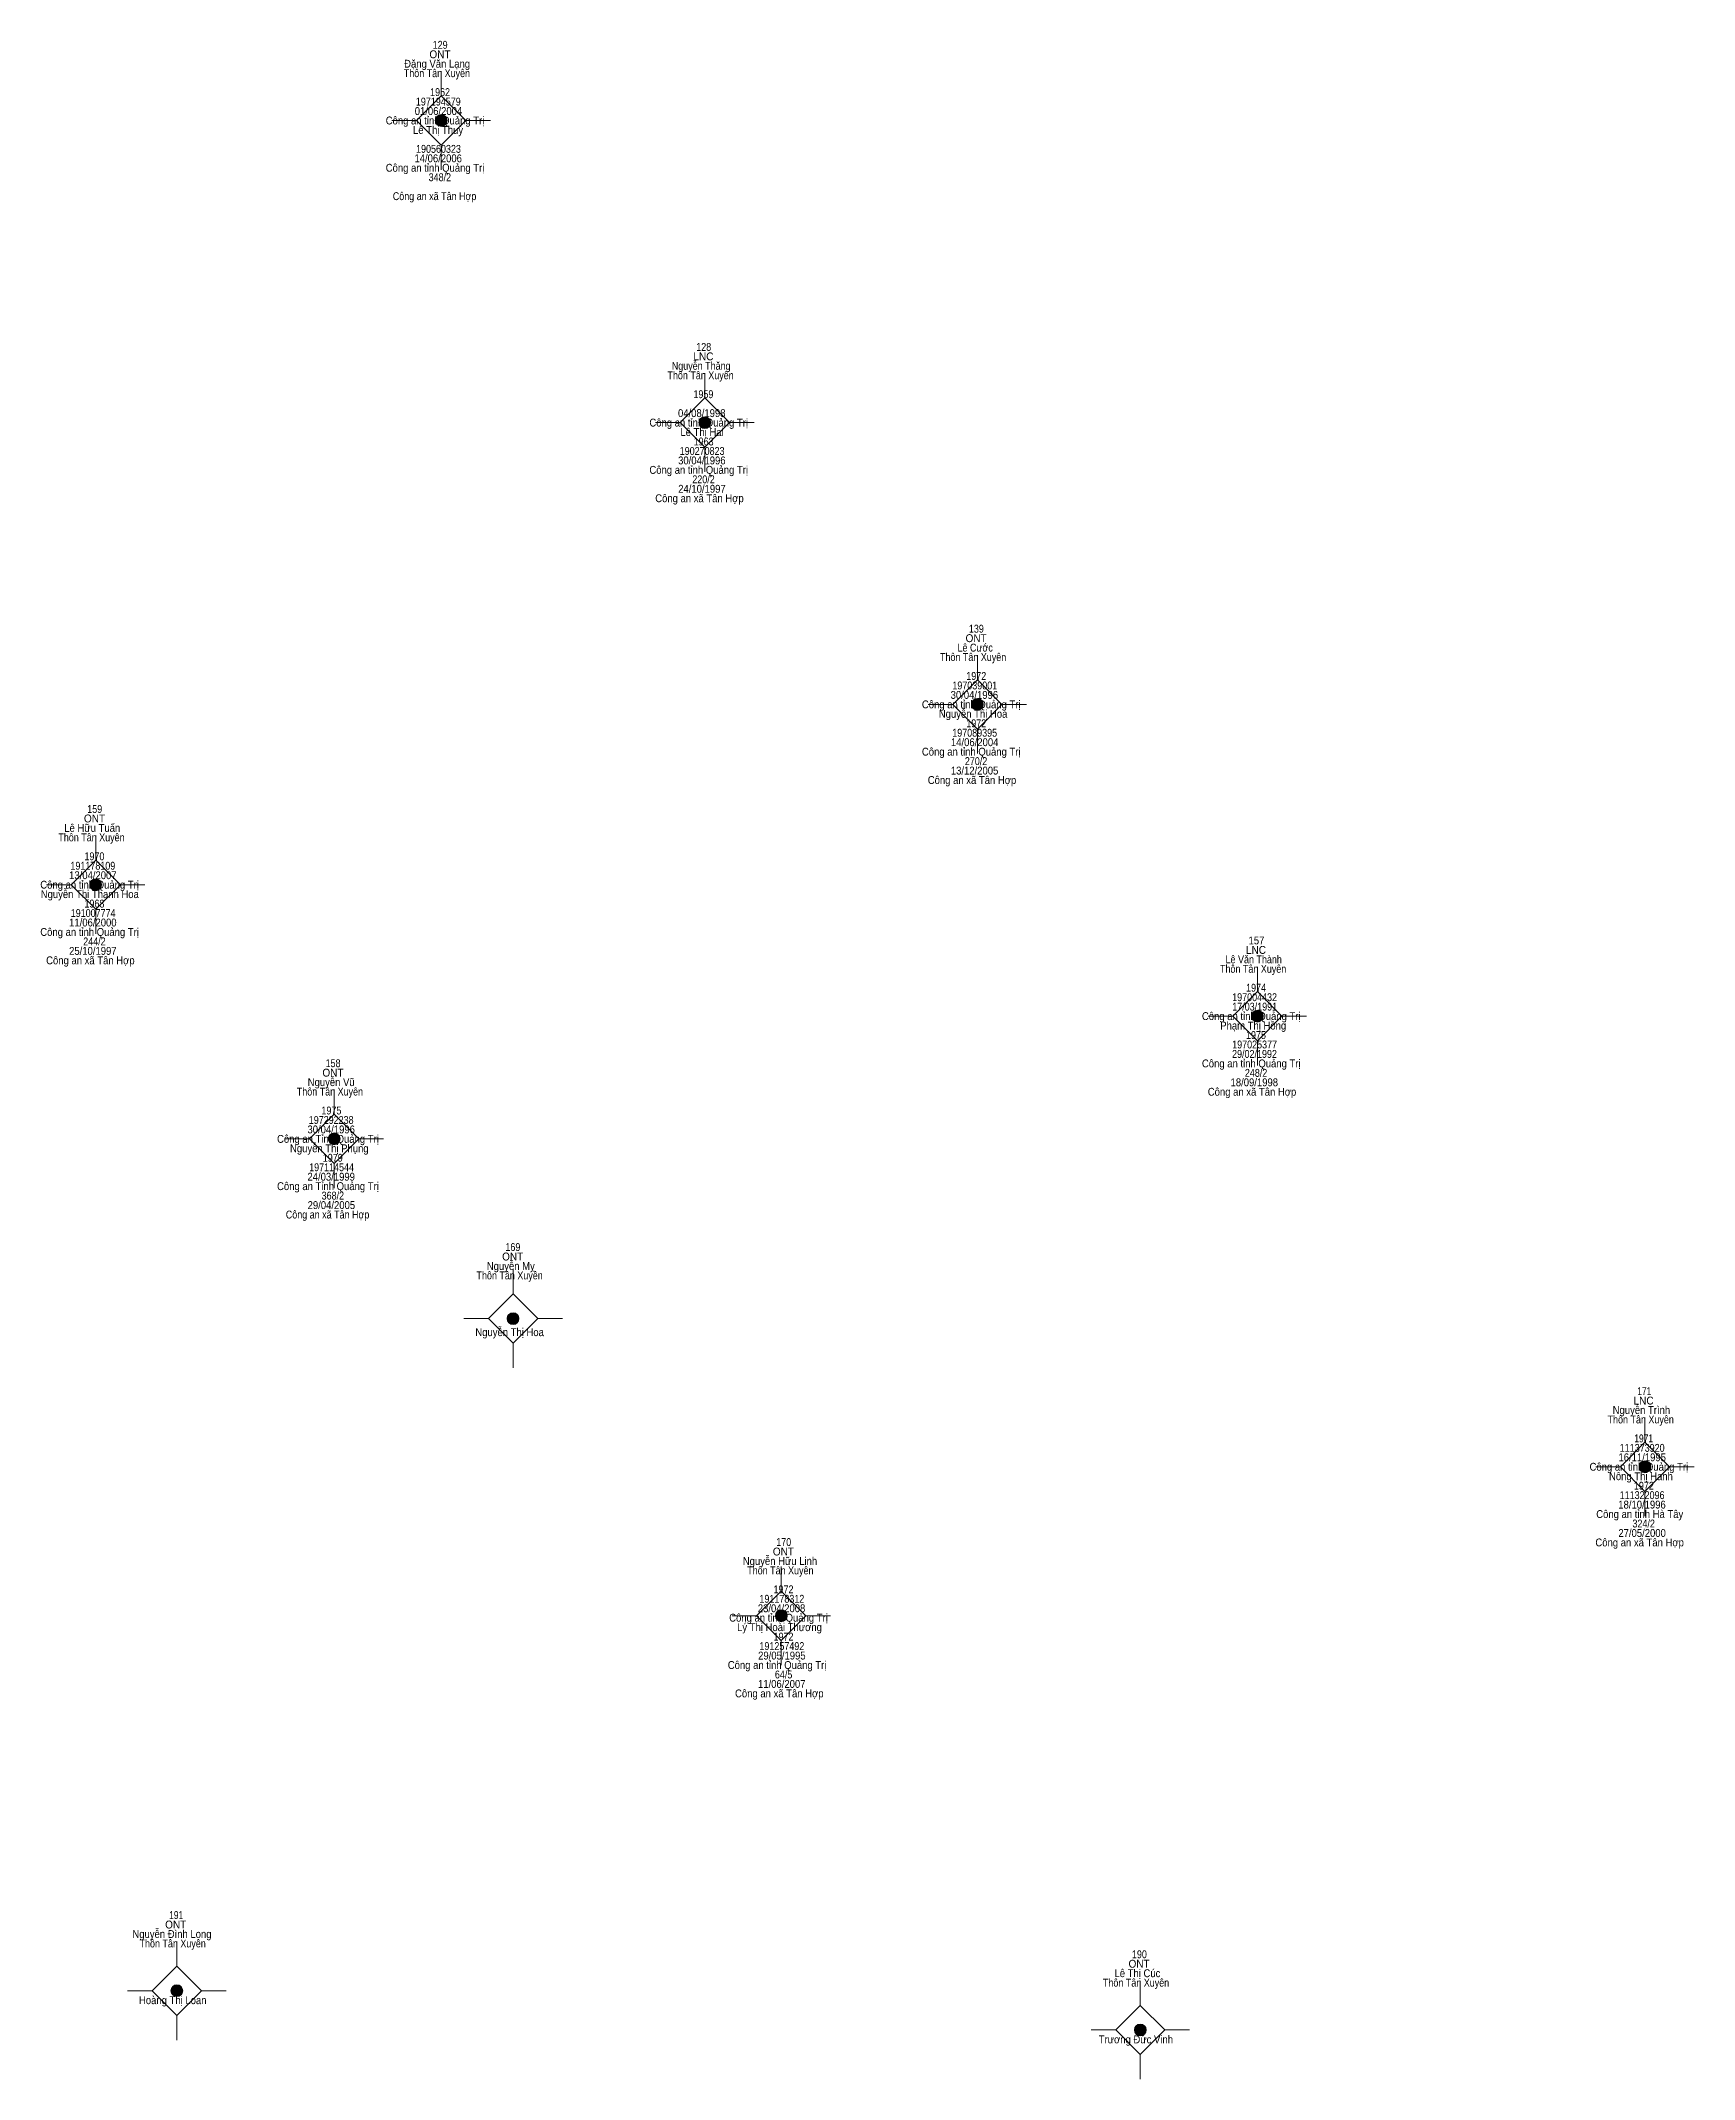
# Model space of a CAD drawing. Header units: metres. Extents: x 550999 to 552168, y 1840994 to 1841978.
# Drawn here: x 551274.6 to 551358.5, y 1841331.8 to 1841435.2 of the extents above; entities that cross this region are included whole.
import ezdxf
from ezdxf.enums import TextEntityAlignment as Align

# ---------------------------------------------------------------- set-up
doc = ezdxf.new("R2010")
doc.units = ezdxf.units.M
doc.header["$LTSCALE"] = 0.16
doc.layers.add('11', color=7, linetype='Continuous', lineweight=13)
doc.layers.add('15', color=7, linetype='Continuous')

msp = doc.modelspace()

# ---------------------------------------------------------------- texts
at = {"layer": '15'}
for s, width, p in [('ONT', 0.95, (551294.85, 1841434.34)), ('129', 0.85, (551294.86, 1841434.82)), ('Thôn Tân Xuyên', 0.85, (551294.695, 1841433.38)), ('Đặng Văn Lạng', 0.9, (551294.705, 1841433.86)), ('197194579', 0.85, (551294.765, 1841431.94)), ('1962', 0.85, (551294.855, 1841432.42)), ('Công an tỉnh Quảng Trị', 0.9, (551294.6, 1841430.98)), ('01/06/2004', 0.9, (551294.775, 1841431.46)), ('Lê Thị Thuỳ', 0.9, (551294.755, 1841430.5)), ('14/06/2006', 0.9, (551294.76, 1841429.06)), ('190560323', 0.85, (551294.775, 1841429.54)), ('Công an tỉnh Quảng Trị', 0.9, (551294.6, 1841428.58)), ('348/2', 0.85, (551294.845, 1841428.1)), ('Công an xã Tân Hợp ', 0.85, (551294.64, 1841427.14)), ('128', 0.85, (551308.235, 1841419.49)), ('Nguyễn Thăng', 0.85, (551308.105, 1841418.53)), ('LNC', 0.95, (551308.22, 1841419.01)), ('Thôn Tân Xuyên', 0.85, (551308.075, 1841418.05)), ('1959', 0.85, (551308.22, 1841417.09)), ('Công an tỉnh Quảng Trị', 0.9, (551307.98, 1841415.65)), ('04/08/1998', 0.9, (551308.135, 1841416.13)), ('Lê Thị Hai', 0.9, (551308.15, 1841415.17)), ('1963', 0.85, (551308.23, 1841414.69)), ('Công an tỉnh Quảng Trị', 0.9, (551307.98, 1841413.25)), ('30/04/1996', 0.9, (551308.14, 1841413.73)), ('190270823', 0.85, (551308.155, 1841414.21)), ('24/10/1997', 0.9, (551308.145, 1841412.29)), ('220/2', 0.85, (551308.225, 1841412.77)), ('Công an xã Tân Hợp', 0.9, (551308.02, 1841411.81)), ('139', 0.85, (551322.07, 1841405.19)), ('Lê Cước', 0.85, (551322.01, 1841404.23)), ('ONT', 0.95, (551322.06, 1841404.71)), ('Thôn Tân Xuyên', 0.85, (551321.905, 1841403.75)), ('197039001', 0.85, (551321.99, 1841402.31)), ('1972', 0.85, (551322.065, 1841402.79)), ('Công an tỉnh Quảng Trị', 0.9, (551321.81, 1841401.35)), ('Nguyễn Thị Hoa', 0.9, (551321.905, 1841400.87)), ('30/04/1996', 0.9, (551321.97, 1841401.83)), ('197089395', 0.85, (551321.985, 1841399.91)), ('1972', 0.85, (551322.065, 1841400.39)), ('Công an tỉnh Quảng Trị', 0.9, (551321.81, 1841398.95)), ('14/06/2004', 0.9, (551321.985, 1841399.43)), ('13/12/2005', 0.9, (551321.98, 1841397.99)), ('270/2', 0.85, (551322.055, 1841398.47)), ('Công an xã Tân Hợp', 0.9, (551321.85, 1841397.51)), ('159', 0.85, (551277.33, 1841396.04)), ('Thôn Tân Xuyên', 0.85, (551277.165, 1841394.6)), ('Lê Hữu Tuấn', 0.9, (551277.205, 1841395.08)), ('ONT', 0.95, (551277.32, 1841395.56)), ('1970', 0.85, (551277.315, 1841393.64)), ('13/04/2007', 0.9, (551277.235, 1841392.68)), ('191178109', 0.85, (551277.235, 1841393.16)), ('Công an tỉnh Quảng Trị', 0.9, (551277.07, 1841392.2)), ('Nguyễn Thị Thanh Hoa', 0.9, (551277.08, 1841391.72)), ('191007774', 0.85, (551277.25, 1841390.76)), ('1968', 0.85, (551277.315, 1841391.24)), ('Công an tỉnh Quảng Trị', 0.9, (551277.07, 1841389.8)), ('11/06/2000', 0.9, (551277.235, 1841390.28)), ('25/10/1997', 0.9, (551277.235, 1841388.84)), ('244/2', 0.85, (551277.315, 1841389.32)), ('Lê Văn Thành', 0.85, (551336.145, 1841388.41)), ('LNC', 0.95, (551336.26, 1841388.89)), ('157', 0.9, (551336.285, 1841389.37)), ('Công an xã Tân Hợp', 0.9, (551277.11, 1841388.36)), ('Thôn Tân Xuyên', 0.85, (551336.115, 1841387.93)), ('197004432', 0.85, (551336.19, 1841386.49)), ('1974', 0.85, (551336.265, 1841386.97)), ('Công an tỉnh Quảng Trị', 0.9, (551336.02, 1841385.53)), ('17/03/1991', 0.85, (551336.195, 1841386.01)), ('Phạm Thị Hồng', 0.9, (551336.12, 1841385.05)), ('1975', 0.85, (551336.26, 1841384.57)), ('29/02/1992', 0.85, (551336.185, 1841383.61)), ('197025377', 0.85, (551336.19, 1841384.09)), ('Nguyễn Vũ', 0.9, (551289.33, 1841382.18)), ('ONT', 0.95, (551289.42, 1841382.66)), ('158', 0.85, (551289.425, 1841383.14)), ('Công an tỉnh Quảng Trị', 0.9, (551336.02, 1841383.13)), ('248/2', 0.85, (551336.265, 1841382.65)), ('Thôn Tân Xuyên', 0.85, (551289.265, 1841381.7)), ('Công an xã Tân Hợp', 0.9, (551336.06, 1841381.69)), ('18/09/1998', 0.9, (551336.175, 1841382.17)), ('197292238', 0.85, (551289.33, 1841380.26)), ('1975 ', 0.85, (551289.405, 1841380.74)), ('Công an Tỉnh Quảng Trị', 0.9, (551289.165, 1841379.3)), ('30/04/1996', 0.9, (551289.33, 1841379.78)), ('Nguyễn Thị Phụng', 0.9, (551289.235, 1841378.82)), ('1979', 0.85, (551289.41, 1841378.34)), ('24/03/1999', 0.9, (551289.33, 1841377.38)), ('197114544', 0.85, (551289.35, 1841377.86)), ('Công an Tỉnh Quảng Trị', 0.9, (551289.165, 1841376.9)), ('368/2', 0.85, (551289.415, 1841376.42)), ('Công an xã Tân Hợp ', 0.85, (551289.21, 1841375.46)), ('29/04/2005', 0.9, (551289.34, 1841375.94)), ('Nguyễn Mỵ', 0.9, (551298.445, 1841372.85)), ('ONT', 0.95, (551298.54, 1841373.33)), ('169', 0.85, (551298.55, 1841373.81)), ('Thôn Tân Xuyên', 0.85, (551298.385, 1841372.37)), ('Nguyễn Thị Hoa', 0.9, (551298.385, 1841369.49)), ('LNC', 0.95, (551355.93, 1841366.02)), ('171', 0.8, (551355.965, 1841366.5)), ('Thôn Tân Xuyên', 0.85, (551355.785, 1841365.06)), ('Nguyễn Trình', 0.9, (551355.82, 1841365.54)), ('111373920', 0.85, (551355.86, 1841363.62)), ('1971', 0.8, (551355.935, 1841364.1)), ('Công an tỉnh Quảng Trị', 0.9, (551355.69, 1841362.66)), ('16/11/1995', 0.9, (551355.86, 1841363.14)), ('Nông Thị Hanh', 0.9, (551355.795, 1841362.18)), ('1972', 0.85, (551355.945, 1841361.7)), ('18/10/1996', 0.9, (551355.85, 1841360.74)), ('111322096', 0.85, (551355.855, 1841361.22)), ('Công an tỉnh Hà Tây', 0.9, (551355.735, 1841360.26)), ('324/2', 0.85, (551355.935, 1841359.78)), ('170', 0.85, (551312.295, 1841358.84)), ('Công an xã Tân Hợp', 0.9, (551355.73, 1841358.82)), ('27/05/2000', 0.9, (551355.855, 1841359.3)), ('Nguyễn Hữu Linh', 0.9, (551312.105, 1841357.88)), ('Thôn Tân Xuyên', 0.85, (551312.125, 1841357.4)), ('ONT', 0.95, (551312.28, 1841358.36)), ('1972', 0.85, (551312.285, 1841356.44)), ('23/04/2008', 0.9, (551312.185, 1841355.48)), ('191178312', 0.85, (551312.2, 1841355.96)), ('Công an tỉnh Quảng Trị', 0.9, (551312.03, 1841355)), ('Lý Thị Hoài Thương', 0.9, (551312.08, 1841354.52)), ('191257492', 0.85, (551312.2, 1841353.56)), ('1972', 0.85, (551312.285, 1841354.04)), ('Công an tỉnh Quảng Trị ', 0.9, (551312.025, 1841352.6)), ('29/05/1995', 0.9, (551312.2, 1841353.08)), ('Công an xã Tân Hợp', 0.9, (551312.07, 1841351.16)), ('11/06/2007', 0.9, (551312.195, 1841351.64)), ('64/5', 0.85, (551312.29, 1841352.12)), ('191', 0.8, (551281.465, 1841339.91)), ('Nguyễn Đình Long', 0.9, (551281.25, 1841338.95)), ('ONT', 0.95, (551281.44, 1841339.43)), ('Thôn Tân Xuyên', 0.85, (551281.285, 1841338.47)), ('190', 0.85, (551330.345, 1841337.92)), ('Lê Thị Cúc', 0.9, (551330.245, 1841336.96)), ('ONT', 0.95, (551330.33, 1841337.44)), ('Thôn Tân Xuyên', 0.85, (551330.175, 1841336.48)), ('Hoàng Thị Loan', 0.9, (551281.29, 1841335.59)), ('Trương Đức Vinh', 0.9, (551330.165, 1841333.6))]:
    msp.add_text(s, height=0.4, dxfattribs=dict(at, width=width)).set_placement(p, align=Align.CENTER)

# ---------------------------------------------------------------- hatches: boundary and pattern name
at = {"layer": '11'}
for points in [[(551295.2095, 1841431.18, 1), (551294.6095, 1841431.18, 1)], [(551308.5895, 1841415.85, 1), (551307.9895, 1841415.85, 1)], [(551322.4195, 1841401.55, 1), (551321.8195, 1841401.55, 1)], [(551277.6795, 1841392.4, 1), (551277.0795, 1841392.4, 1)], [(551336.6295, 1841385.73, 1), (551336.0295, 1841385.73, 1)], [(551289.7795, 1841379.5, 1), (551289.1795, 1841379.5, 1)], [(551298.8595, 1841370.38, 1), (551298.2595, 1841370.38, 1)], [(551356.2995, 1841362.86, 1), (551355.6995, 1841362.86, 1)], [(551312.4695, 1841355.3, 1), (551311.8695, 1841355.3, 1)], [(551281.7995, 1841336.27, 1), (551281.1995, 1841336.27, 1)], [(551330.6895, 1841334.28, 1), (551330.0895, 1841334.28, 1)]]:
    msp.add_hatch(color=256, dxfattribs=at).paths.add_polyline_path(points)

# ---------------------------------------------------------------- linework, layer by layer
for p, q in [((551294.91, 1841433.68), (551294.91, 1841432.43)), ((551293.66, 1841431.18), (551292.41, 1841431.18)), ((551297.41, 1841431.18), (551296.16, 1841431.18)), ((551294.91, 1841429.93), (551294.91, 1841428.68)), ((551308.29, 1841418.35), (551308.29, 1841417.1)), ((551307.04, 1841415.85), (551305.79, 1841415.85)), ((551310.79, 1841415.85), (551309.54, 1841415.85)), ((551308.29, 1841414.6), (551308.29, 1841413.35)), ((551322.12, 1841404.05), (551322.12, 1841402.8)), ((551320.87, 1841401.55), (551319.62, 1841401.55)), ((551324.62, 1841401.55), (551323.37, 1841401.55)), ((551322.12, 1841400.3), (551322.12, 1841399.05)), ((551277.38, 1841394.9), (551277.38, 1841393.65)), ((551276.13, 1841392.4), (551274.88, 1841392.4)), ((551279.88, 1841392.4), (551278.63, 1841392.4)), ((551277.38, 1841391.15), (551277.38, 1841389.9)), ((551336.33, 1841388.23), (551336.33, 1841386.98)), ((551335.08, 1841385.73), (551333.83, 1841385.73)), ((551338.83, 1841385.73), (551337.58, 1841385.73)), ((551336.33, 1841384.48), (551336.33, 1841383.23)), ((551289.48, 1841382), (551289.48, 1841380.75)), ((551288.23, 1841379.5), (551286.98, 1841379.5)), ((551291.98, 1841379.5), (551290.73, 1841379.5)), ((551289.48, 1841378.25), (551289.48, 1841377)), ((551298.56, 1841372.88), (551298.56, 1841371.63)), ((551297.31, 1841370.38), (551296.06, 1841370.38)), ((551301.06, 1841370.38), (551299.81, 1841370.38)), ((551298.56, 1841369.13), (551298.56, 1841367.88)), ((551356, 1841365.36), (551356, 1841364.11)), ((551354.75, 1841362.86), (551353.5, 1841362.86)), ((551358.5, 1841362.86), (551357.25, 1841362.86)), ((551356, 1841361.61), (551356, 1841360.36)), ((551312.17, 1841357.8), (551312.17, 1841356.55)), ((551310.92, 1841355.3), (551309.67, 1841355.3)), ((551314.67, 1841355.3), (551313.42, 1841355.3)), ((551312.17, 1841354.05), (551312.17, 1841352.8)), ((551281.5, 1841338.77), (551281.5, 1841337.52)), ((551280.25, 1841336.27), (551279, 1841336.27)), ((551284, 1841336.27), (551282.75, 1841336.27)), ((551330.39, 1841336.78), (551330.39, 1841335.53)), ((551281.5, 1841335.02), (551281.5, 1841333.77)), ((551329.14, 1841334.28), (551327.89, 1841334.28)), ((551332.89, 1841334.28), (551331.64, 1841334.28)), ((551330.39, 1841333.03), (551330.39, 1841331.78))]:
    msp.add_line(p, q, dxfattribs=at)
for points in [[(551294.91, 1841432.43), (551293.66, 1841431.18), (551294.91, 1841429.93), (551296.16, 1841431.18)], [(551308.29, 1841417.1), (551307.04, 1841415.85), (551308.29, 1841414.6), (551309.54, 1841415.85)], [(551322.12, 1841402.8), (551320.87, 1841401.55), (551322.12, 1841400.3), (551323.37, 1841401.55)], [(551277.38, 1841393.65), (551276.13, 1841392.4), (551277.38, 1841391.15), (551278.63, 1841392.4)], [(551336.33, 1841386.98), (551335.08, 1841385.73), (551336.33, 1841384.48), (551337.58, 1841385.73)], [(551289.48, 1841380.75), (551288.23, 1841379.5), (551289.48, 1841378.25), (551290.73, 1841379.5)], [(551298.56, 1841371.63), (551297.31, 1841370.38), (551298.56, 1841369.13), (551299.81, 1841370.38)], [(551356, 1841364.11), (551354.75, 1841362.86), (551356, 1841361.61), (551357.25, 1841362.86)], [(551312.17, 1841356.55), (551310.92, 1841355.3), (551312.17, 1841354.05), (551313.42, 1841355.3)], [(551281.5, 1841337.52), (551280.25, 1841336.27), (551281.5, 1841335.02), (551282.75, 1841336.27)], [(551330.39, 1841335.53), (551329.14, 1841334.28), (551330.39, 1841333.03), (551331.64, 1841334.28)]]:
    msp.add_lwpolyline(points, close=True, dxfattribs=at)
for centre in [(551294.9095, 1841431.18), (551308.2895, 1841415.85), (551322.1195, 1841401.55), (551277.3795, 1841392.4), (551336.3295, 1841385.73), (551289.4795, 1841379.5), (551298.5595, 1841370.38), (551355.9995, 1841362.86), (551312.1695, 1841355.3), (551281.4995, 1841336.27), (551330.3895, 1841334.28)]:
    msp.add_circle(centre, 0.3, dxfattribs=at)

msp.set_redraw_order([(e.dxf.handle, doc.entitydb.next_handle()) for e in msp.query("TEXT MTEXT ATTDEF DIMENSION ARC_DIMENSION")])  # texts and dimensions are drawn at this point

doc.saveas('drawing.dxf')
